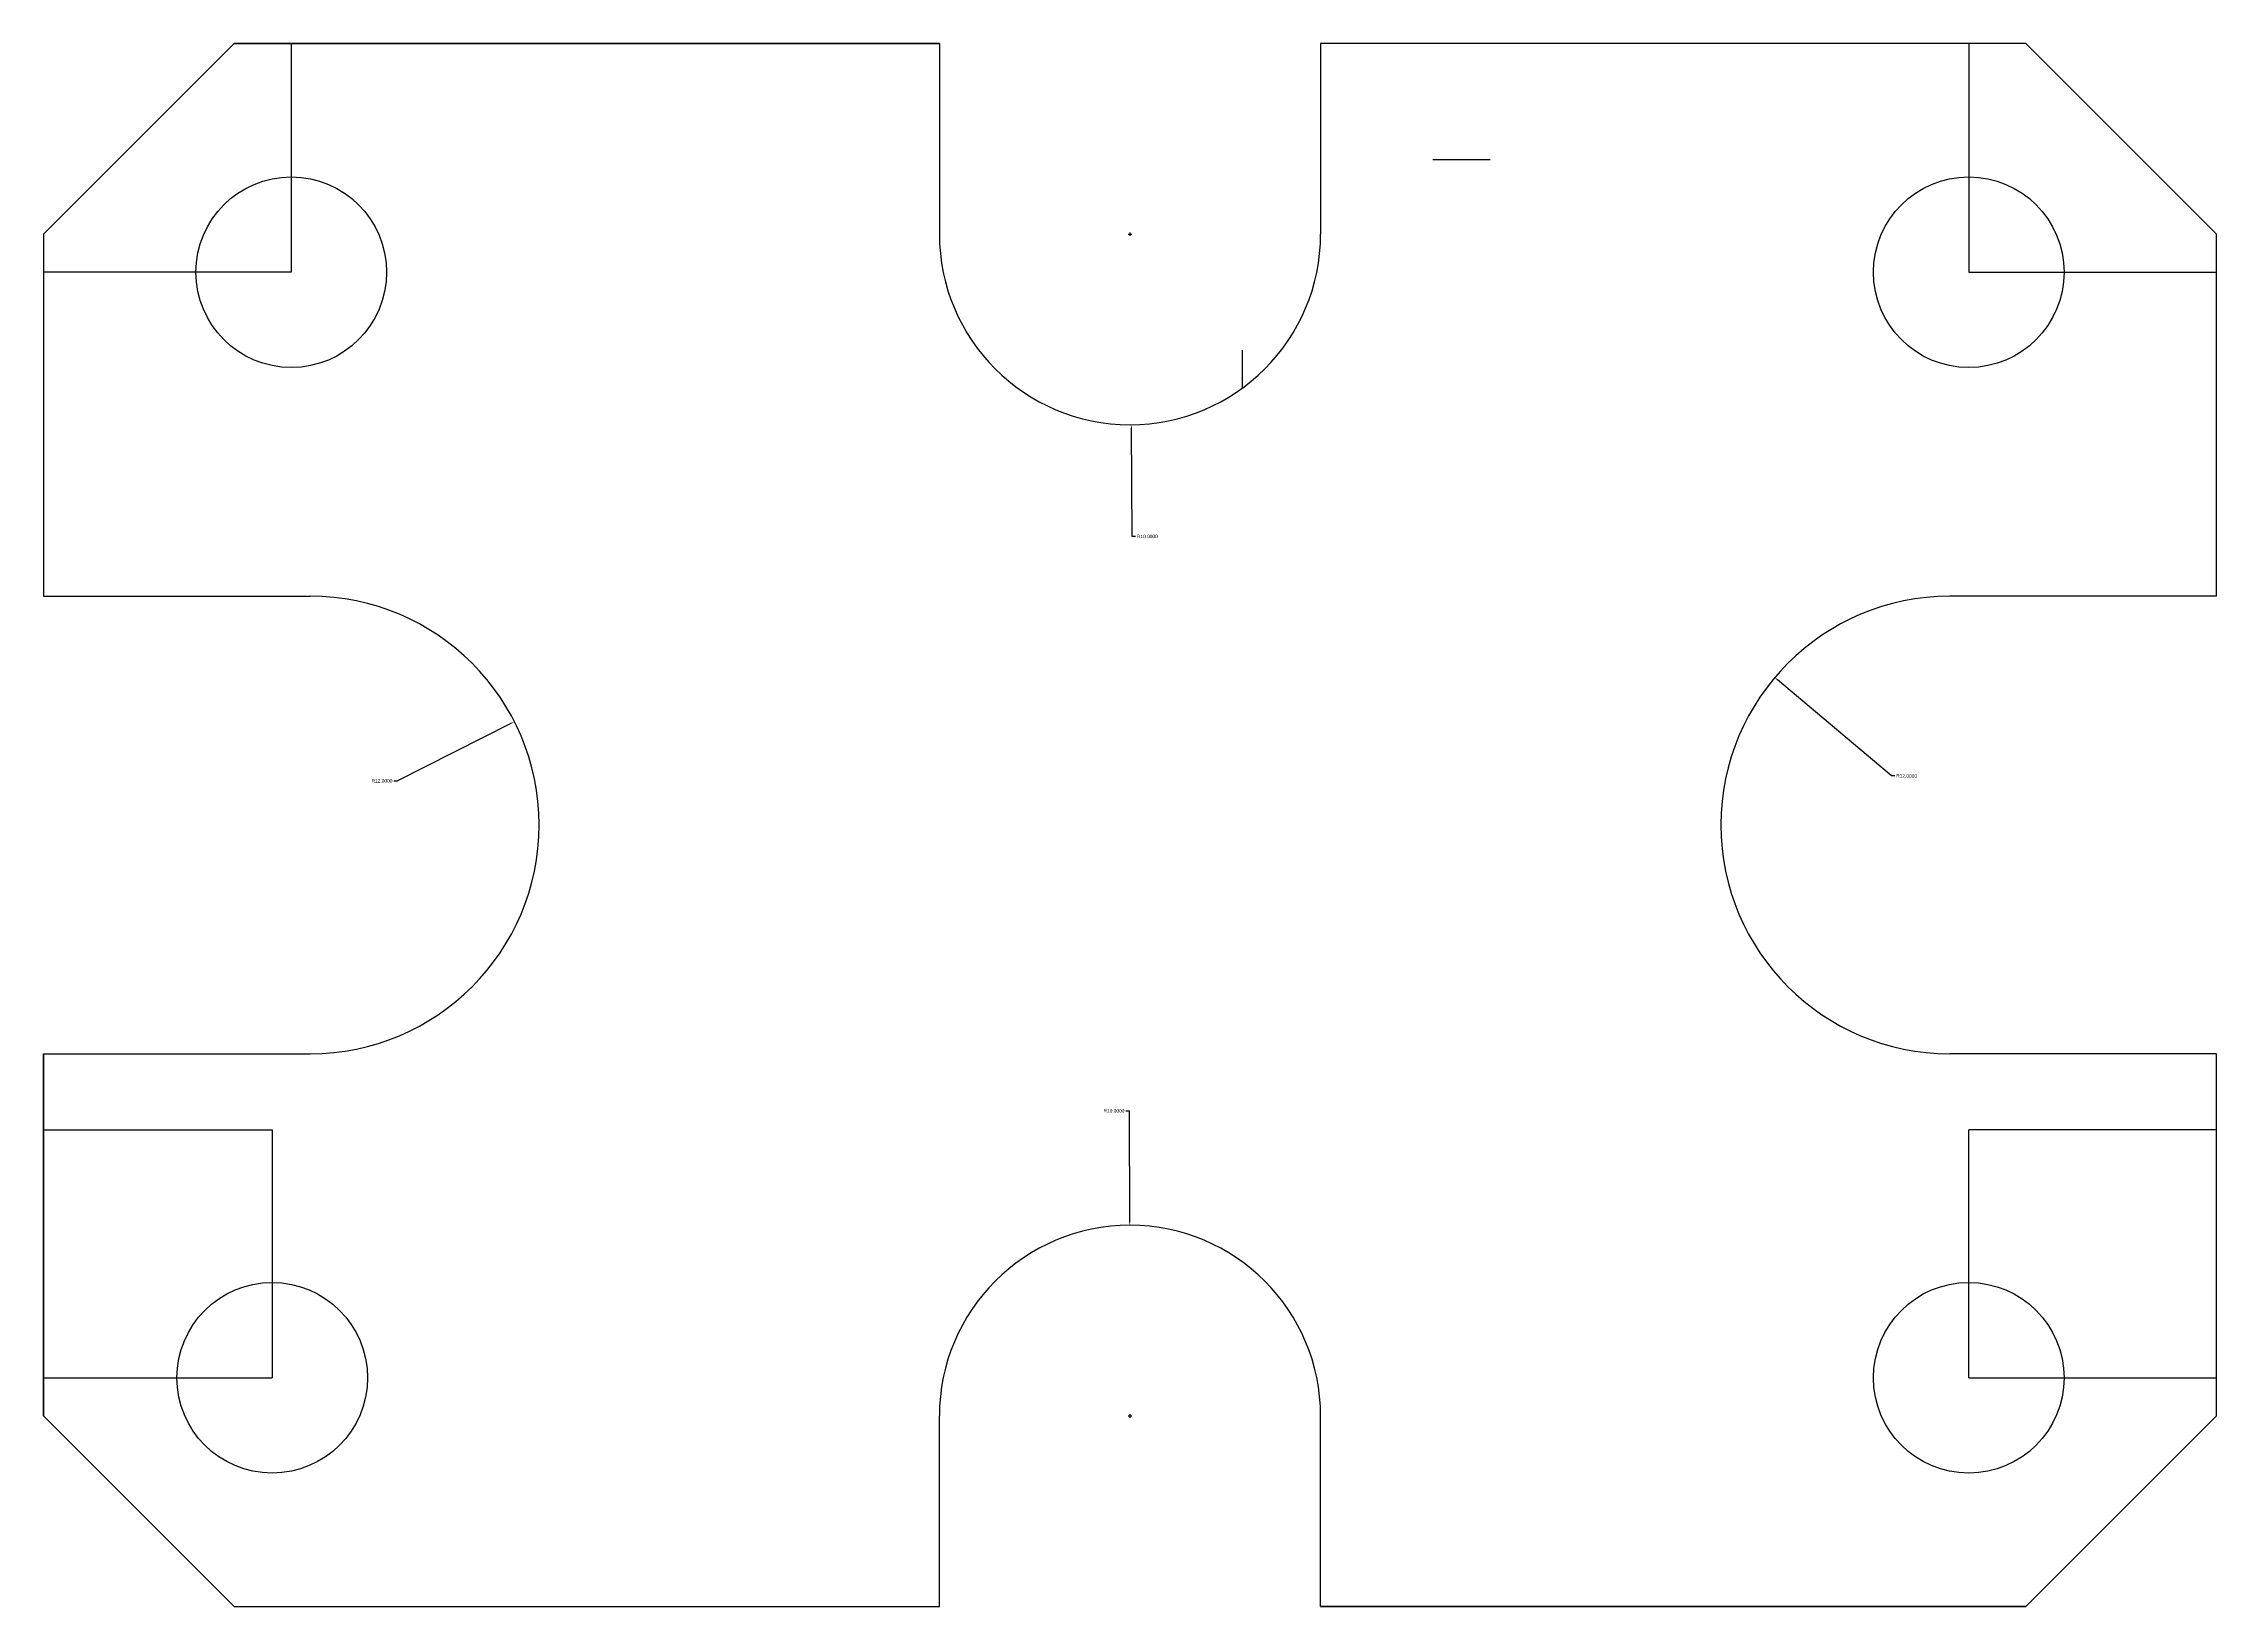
# Model space of a CAD drawing. Header units: inches. Extents: x 34 to 355, y -38 to 174.
# Drawn here: x 241.1 to 355.1, y 92.3 to 174.3 of the extents above; entities that cross this region are included whole.
import ezdxf

# ---------------------------------------------------------------- set-up
doc = ezdxf.new("R2010")
doc.units = ezdxf.units.IN
doc.header["$MEASUREMENT"] = 0
doc.layers.get('Defpoints').update_dxf_attribs({"color": 10})
doc.styles.get("Standard").update_dxf_attribs({"font": 'arial.ttf'})
doc.dimstyles.get("Standard").update_dxf_attribs({"dimtxt": 0.18, "dimasz": 0.18, "dimexe": 0.18, "dimexo": 0.0625, "dimgap": 0.09, "dimtad": 0, "dimtih": 1, "dimtoh": 1, "dimdec": 4, "dimzin": 0, "dimdsep": 46, "dimtxsty": 'Standard', "dimcen": 0.09, "dimadec": 0, "dimazin": 0, "dimtfac": 1, "dimtdec": 4, "dimtofl": 0, "dimtmove": 0, "dimatfit": 3, "dimfxl": 1, "dimtolj": 1, "dimtzin": 0, "dimarcsym": 0})

# ---------------------------------------------------------------- blocks, each defined once
blk = doc.blocks.new('*D15')
at = {"color": 0, "lineweight": -2, "transparency": 16777216}
for p, q in [((338.02, 135.85), (332.04, 140.89)), ((338.2, 135.85), (338.02, 135.85))]:
    blk.add_line(p, q, dxfattribs=at)
at = {"color": 0, "transparency": 16777216}
blk.add_solid([(332.06, 140.92), (332.02, 140.87), (331.91, 141.01)], dxfattribs=at)
at = {"layer": 'Defpoints', "color": 0, "transparency": 16777216}
for p in [(331.91, 141.01), (341.08, 133.27)]:
    blk.add_point(p, dxfattribs=at)
at = {"color": 0, "transparency": 16777216, "insert": (338.82, 135.85), "char_height": 0.18, "attachment_point": 5}
blk.add_mtext('\\A1;R12.0000', dxfattribs=at)
blk = doc.blocks.new('*D16')
at = {"color": 0, "lineweight": -2, "transparency": 16777216}
for p, q in [((259.64, 135.59), (265.62, 138.61)), ((259.46, 135.59), (259.64, 135.59))]:
    blk.add_line(p, q, dxfattribs=at)
at = {"color": 0, "transparency": 16777216}
blk.add_solid([(265.61, 138.64), (265.64, 138.59), (265.78, 138.69)], dxfattribs=at)
at = {"layer": 'Defpoints', "color": 0, "transparency": 16777216}
for p in [(265.78, 138.69), (255.08, 133.27)]:
    blk.add_point(p, dxfattribs=at)
at = {"color": 0, "transparency": 16777216, "insert": (258.84, 135.59), "char_height": 0.18, "attachment_point": 5}
blk.add_mtext('\\A1;R12.0000', dxfattribs=at)
blk = doc.blocks.new('*D17')
at = {"color": 0, "lineweight": -2, "transparency": 16777216}
for p, q in [((297.86, 118.28), (298.04, 118.28)), ((298.04, 118.28), (298.06, 112.45)), ((297.99, 102.27), (298.17, 102.27)), ((298.08, 102.18), (298.08, 102.36))]:
    blk.add_line(p, q, dxfattribs=at)
at = {"color": 0, "transparency": 16777216}
blk.add_solid([(298.09, 112.45), (298.03, 112.45), (298.06, 112.27)], dxfattribs=at)
at = {"layer": 'Defpoints', "color": 0, "transparency": 16777216}
for p in [(298.06, 112.27), (298.08, 102.27)]:
    blk.add_point(p, dxfattribs=at)
at = {"color": 0, "transparency": 16777216, "insert": (297.24, 118.28), "char_height": 0.18, "attachment_point": 5}
blk.add_mtext('\\A1;R10.0000', dxfattribs=at)
blk = doc.blocks.new('*D18')
at = {"color": 0, "lineweight": -2, "transparency": 16777216}
for p, q in [((297.99, 164.27), (298.17, 164.27)), ((298.08, 164.18), (298.08, 164.36)), ((298.19, 148.41), (298.15, 154.09)), ((298.37, 148.41), (298.19, 148.41))]:
    blk.add_line(p, q, dxfattribs=at)
at = {"color": 0, "transparency": 16777216}
blk.add_solid([(298.18, 154.09), (298.12, 154.09), (298.15, 154.27)], dxfattribs=at)
at = {"layer": 'Defpoints', "color": 0, "transparency": 16777216}
for p in [(298.08, 164.27), (298.15, 154.27)]:
    blk.add_point(p, dxfattribs=at)
at = {"color": 0, "transparency": 16777216, "insert": (298.99, 148.41), "char_height": 0.18, "attachment_point": 5}
blk.add_mtext('\\A1;R10.0000', dxfattribs=at)

msp = doc.modelspace()

# ---------------------------------------------------------------- linework, layer by layer
for p, q in [((251.07846, 174.27357), (288.07846, 174.27357)), ((288.07846, 174.27357), (288.07846, 164.27357)), ((345.07846, 174.27357), (308.07846, 174.27357)), ((308.07846, 174.27357), (308.07846, 164.27357)), ((345.07846, 174.27357), (342.07846, 174.27357)), ((313.97212, 168.19144), (316.97212, 168.19144)), ((303.97212, 156.19144), (303.97212, 158.19144)), ((241.07846, 145.27357), (255.07846, 145.27357)), ((355.07846, 145.27357), (341.07846, 145.27357)), ((241.07846, 102.27357), (241.07846, 121.27357)), ((241.07846, 121.27357), (255.07846, 121.27357)), ((241.07846, 121.27357), (241.07846, 104.27357)), ((355.07846, 121.27357), (341.07846, 121.27357)), ((355.07846, 102.27357), (355.07846, 121.27357)), ((355.07846, 102.27357), (355.07846, 121.27357)), ((241.07846, 102.27357), (241.07846, 119.27357)), ((241.07846, 104.27357), (241.07846, 117.27357)), ((355.07846, 104.27357), (355.07846, 117.27357)), ((355.07846, 102.27357), (355.07846, 104.27357)), ((288.07846, 92.27357), (288.07846, 102.27357)), ((308.07846, 92.27357), (308.07846, 102.27357)), ((345.07846, 92.27357), (308.07846, 92.27357))]:
    msp.add_line(p, q)
at = {"color": 18, "true_color": 0x000000}
for p, q in [((254.07846, 174.27357), (254.07846, 162.27357)), ((342.07846, 174.27357), (342.07846, 162.27357)), ((254.07846, 162.27357), (241.07846, 162.27357)), ((342.07846, 162.27357), (355.07846, 162.27357)), ((241.07846, 117.27357), (253.07846, 117.27357)), ((253.07846, 117.27357), (253.07846, 104.27357)), ((355.07846, 117.27357), (342.07846, 117.27357)), ((342.07846, 104.27357), (342.07846, 117.27357)), ((241.07846, 104.27357), (253.07846, 104.27357)), ((342.07846, 104.27357), (355.07846, 104.27357))]:
    msp.add_line(p, q, dxfattribs=at)
for points in [[(288.07846, 174.27357), (251.07846, 174.27357), (241.07846, 164.27357), (241.07846, 145.27357)], [(355.07846, 145.27357), (355.07846, 164.27357), (345.07846, 174.27357), (308.07846, 174.27357)], [(241.07846, 121.27357), (241.07846, 102.27357), (251.07846, 92.27357), (288.07846, 92.27357)], [(308.07846, 92.27357), (345.07846, 92.27357), (355.07846, 102.27357), (355.07846, 121.27357)]]:
    msp.add_lwpolyline(points)
for centre in [(254.07846, 162.27357), (342.07846, 162.27357), (253.07846, 104.27357), (342.07846, 104.27357)]:
    msp.add_circle(centre, 5)
for centre, radius, start, end in [((298.07846, 164.27357), 10, 180, 0), ((255.07846, 133.27357), 12, 270, 90), ((341.07846, 133.27357), 12, 90, 270), ((298.07846, 102.27357), 10, 0, 180)]:
    msp.add_arc(centre, radius, start, end)

# ---------------------------------------------------------------- dimensions: what is measured, and where the dimension line sits
for center, mpoint, picture, middle in [((298.07846, 164.27357), (298.1497, 154.27382), '*D18', (298.99083, 148.414)), ((341.07846, 133.27357), (331.90505, 141.00976), '*D15', (338.81767, 135.85429)), ((255.07846, 133.27357), (265.78434, 138.69426), '*D16', (258.84445, 135.58515)), ((298.07846, 102.27357), (298.05623, 112.27354), '*D17', (297.24351, 118.27818))]:
    dim = msp.add_radius_dim(center=center, mpoint=mpoint, dimstyle='Standard', dxfattribs=at)
    dim.commit()
    dim.dimension.update_dxf_attribs({"geometry": picture, "text_midpoint": middle, "dimtype": 164})

doc.saveas('drawing.dxf')
